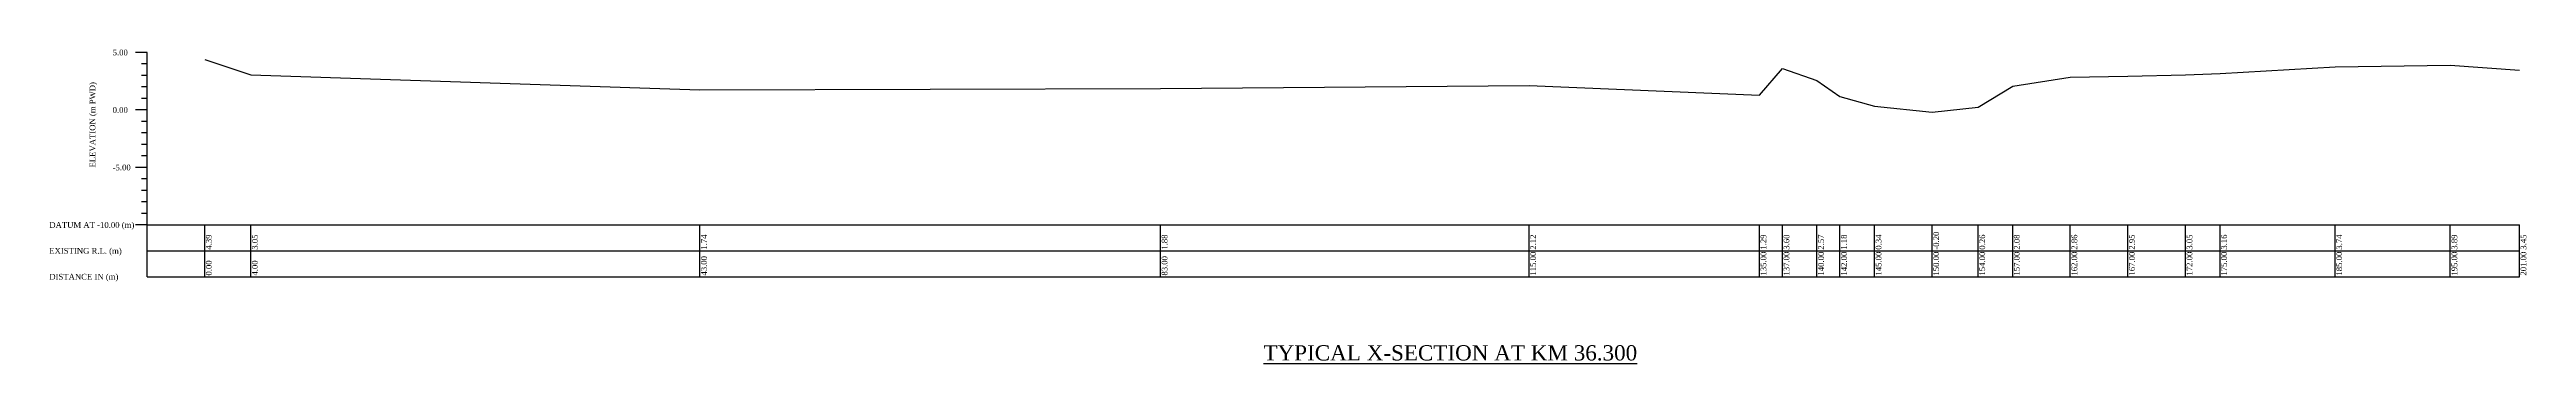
# Model space of a CAD drawing. Header units: metres. Extents: x -148477 to 168932, y -55673 to -2736.
# Drawn here: x -15866.3 to -15651.2, y -8642.6 to -8615.3 of the extents above; entities that cross this region are included whole.
import ezdxf

# ---------------------------------------------------------------- set-up
doc = ezdxf.new("R2010")
doc.units = ezdxf.units.M
doc.styles.add('liza', font='times.ttf', dxfattribs={"height": 2})
doc.styles.get("Standard").update_dxf_attribs({"font": 'times.ttf'})

msp = doc.modelspace()

# ---------------------------------------------------------------- linework, layer by layer
at = {"linetype": 'Continuous', "lineweight": -3, "ltscale": 0.5}
for p, q in [((-15857.8182, -8615.5598), (-15858.8182, -8615.5598)), ((-15857.8182, -8635.0598), (-15857.8182, -8615.5598)), ((-15857.8182, -8616.5598), (-15858.3182, -8616.5598)), ((-15857.8182, -8617.5598), (-15858.3182, -8617.5598)), ((-15857.8182, -8618.5598), (-15858.3182, -8618.5598)), ((-15857.8182, -8620.5598), (-15858.8182, -8620.5598)), ((-15857.8182, -8619.5598), (-15858.3182, -8619.5598)), ((-15857.8182, -8621.5598), (-15858.3182, -8621.5598)), ((-15857.8182, -8622.5598), (-15858.3182, -8622.5598)), ((-15857.8182, -8623.5598), (-15858.3182, -8623.5598)), ((-15857.8182, -8624.5598), (-15858.3182, -8624.5598)), ((-15857.8182, -8625.5598), (-15858.8182, -8625.5598)), ((-15857.8182, -8626.5598), (-15858.3182, -8626.5598)), ((-15857.8182, -8627.5598), (-15858.3182, -8627.5598)), ((-15857.8182, -8628.5598), (-15858.3182, -8628.5598)), ((-15857.8182, -8630.5598), (-15858.8182, -8630.5598)), ((-15857.8182, -8629.5598), (-15858.3182, -8629.5598)), ((-15857.8182, -8630.5598), (-15651.8182, -8630.5598)), ((-15852.8182, -8635.0598), (-15852.8182, -8630.5598)), ((-15848.8182, -8635.0598), (-15848.8182, -8630.5598)), ((-15809.8182, -8635.0598), (-15809.8182, -8630.5598)), ((-15769.8182, -8635.0598), (-15769.8182, -8630.5598)), ((-15737.8182, -8635.0598), (-15737.8182, -8630.5598)), ((-15717.8182, -8635.0598), (-15717.8182, -8630.5598)), ((-15715.8182, -8635.0598), (-15715.8182, -8630.5598)), ((-15712.8182, -8635.0598), (-15712.8182, -8630.5598)), ((-15710.8182, -8635.0598), (-15710.8182, -8630.5598)), ((-15707.8182, -8635.0598), (-15707.8182, -8630.5598)), ((-15702.8182, -8635.0598), (-15702.8182, -8630.5598)), ((-15698.8182, -8635.0598), (-15698.8182, -8630.5598)), ((-15695.8182, -8635.0598), (-15695.8182, -8630.5598)), ((-15690.8182, -8635.0598), (-15690.8182, -8630.5598)), ((-15685.8182, -8635.0598), (-15685.8182, -8630.5598)), ((-15680.8182, -8635.0598), (-15680.8182, -8630.5598)), ((-15677.8182, -8635.0598), (-15677.8182, -8630.5598)), ((-15667.8182, -8635.0598), (-15667.8182, -8630.5598)), ((-15657.8182, -8635.0598), (-15657.8182, -8630.5598)), ((-15651.8182, -8635.0598), (-15651.8182, -8630.5598)), ((-15857.8182, -8632.8098), (-15651.8182, -8632.8098)), ((-15857.8182, -8635.0598), (-15651.8182, -8635.0598))]:
    msp.add_line(p, q, dxfattribs=at)
msp.add_lwpolyline([(-15852.8182, -8616.1738), (-15848.8182, -8617.5138), (-15809.8182, -8618.8238), (-15769.8182, -8618.6838), (-15737.8182, -8618.4438), (-15717.8182, -8619.2738), (-15715.8182, -8616.9638), (-15712.8182, -8617.9938), (-15710.8182, -8619.3838), (-15707.8182, -8620.2238), (-15702.8182, -8620.7638), (-15698.8182, -8620.3038), (-15695.8182, -8618.4838), (-15690.8182, -8617.7038), (-15685.8182, -8617.6138), (-15680.8182, -8617.5138), (-15677.8182, -8617.4038), (-15667.8182, -8616.8238), (-15657.8182, -8616.6738), (-15651.8182, -8617.1138)], dxfattribs=at)

# ---------------------------------------------------------------- texts
at = {"linetype": 'Continuous', "lineweight": -3, "ltscale": 0.5, "char_height": 0.5, "attachment_point": 1, "style": 'liza'}
for s, insert, width in [('5.00', (-15860.8182, -8615.3098), 2), ('0.00', (-15860.8182, -8620.3098), 2), ('-5.00', (-15860.8182, -8625.3098), 2), ('DATUM AT -10.00 (m)', (-15866.3182, -8630.3098), 7.5), ('EXISTING R.L. (m)', (-15866.3182, -8632.5598), 7.5), ('DISTANCE IN (m)', (-15866.3182, -8634.8098), 7.5)]:
    msp.add_mtext(s, dxfattribs=dict(at, insert=insert, width=width))
at = {"linetype": 'Continuous', "lineweight": -3, "ltscale": 0.5, "char_height": 0.5, "attachment_point": 1, "rotation": 90, "style": 'liza'}
for s, insert, width in [('ELEVATION (m PWD)', (-15862.8182, -8625.5598), 10), ('4.39', (-15852.7182, -8632.7098), 2.15), ('3.05', (-15848.7182, -8632.7098), 2.15), ('1.74', (-15809.7182, -8632.7098), 2.15), ('1.88', (-15769.7182, -8632.7098), 2.15), ('2.12', (-15737.7182, -8632.7098), 2.15), ('1.29', (-15717.7182, -8632.7098), 2.15), ('3.60', (-15715.7182, -8632.7098), 2.15), ('2.57', (-15712.7182, -8632.7098), 2.15), ('1.18', (-15710.7182, -8632.7098), 2.15), ('0.34', (-15707.7182, -8632.7098), 2.15), ('-0.20', (-15702.7182, -8632.7098), 2.15), ('0.26', (-15698.7182, -8632.7098), 2.15), ('2.08', (-15695.7182, -8632.7098), 2.15), ('2.86', (-15690.7182, -8632.7098), 2.15), ('2.95', (-15685.7182, -8632.7098), 2.15), ('3.05', (-15680.7182, -8632.7098), 2.15), ('3.16', (-15677.7182, -8632.7098), 2.15), ('3.74', (-15667.7182, -8632.7098), 2.15), ('3.89', (-15657.7182, -8632.7098), 2.15), ('3.45', (-15651.7182, -8632.7098), 2.15), ('0.00', (-15852.7182, -8634.9598), 2.15), ('4.00', (-15848.7182, -8634.9598), 2.15), ('43.00', (-15809.7182, -8634.9598), 2.15), ('83.00', (-15769.7182, -8634.9598), 2.15), ('115.00', (-15737.7182, -8634.9598), 2.15), ('135.00', (-15717.7182, -8634.9598), 2.15), ('137.00', (-15715.7182, -8634.9598), 2.15), ('140.00', (-15712.7182, -8634.9598), 2.15), ('142.00', (-15710.7182, -8634.9598), 2.15), ('145.00', (-15707.7182, -8634.9598), 2.15), ('150.00', (-15702.7182, -8634.9598), 2.15), ('154.00', (-15698.7182, -8634.9598), 2.15), ('157.00', (-15695.7182, -8634.9598), 2.15), ('162.00', (-15690.7182, -8634.9598), 2.15), ('167.00', (-15685.7182, -8634.9598), 2.15), ('172.00', (-15680.7182, -8634.9598), 2.15), ('175.00', (-15677.7182, -8634.9598), 2.15), ('185.00', (-15667.7182, -8634.9598), 2.15), ('195.00', (-15657.7182, -8634.9598), 2.15), ('201.00', (-15651.7182, -8634.9598), 2.15)]:
    msp.add_mtext(s, dxfattribs=dict(at, insert=insert, width=width))
at = {"color": 0, "linetype": 'ByBlock', "lineweight": 30, "insert": (-15760.8826, -8641.0139), "char_height": 1.326841, "width": 81.781813, "attachment_point": 1}
msp.add_mtext('{\\LTYPICAL X-SECTION AT KM 36.300}', dxfattribs=at)

doc.saveas('drawing.dxf')
